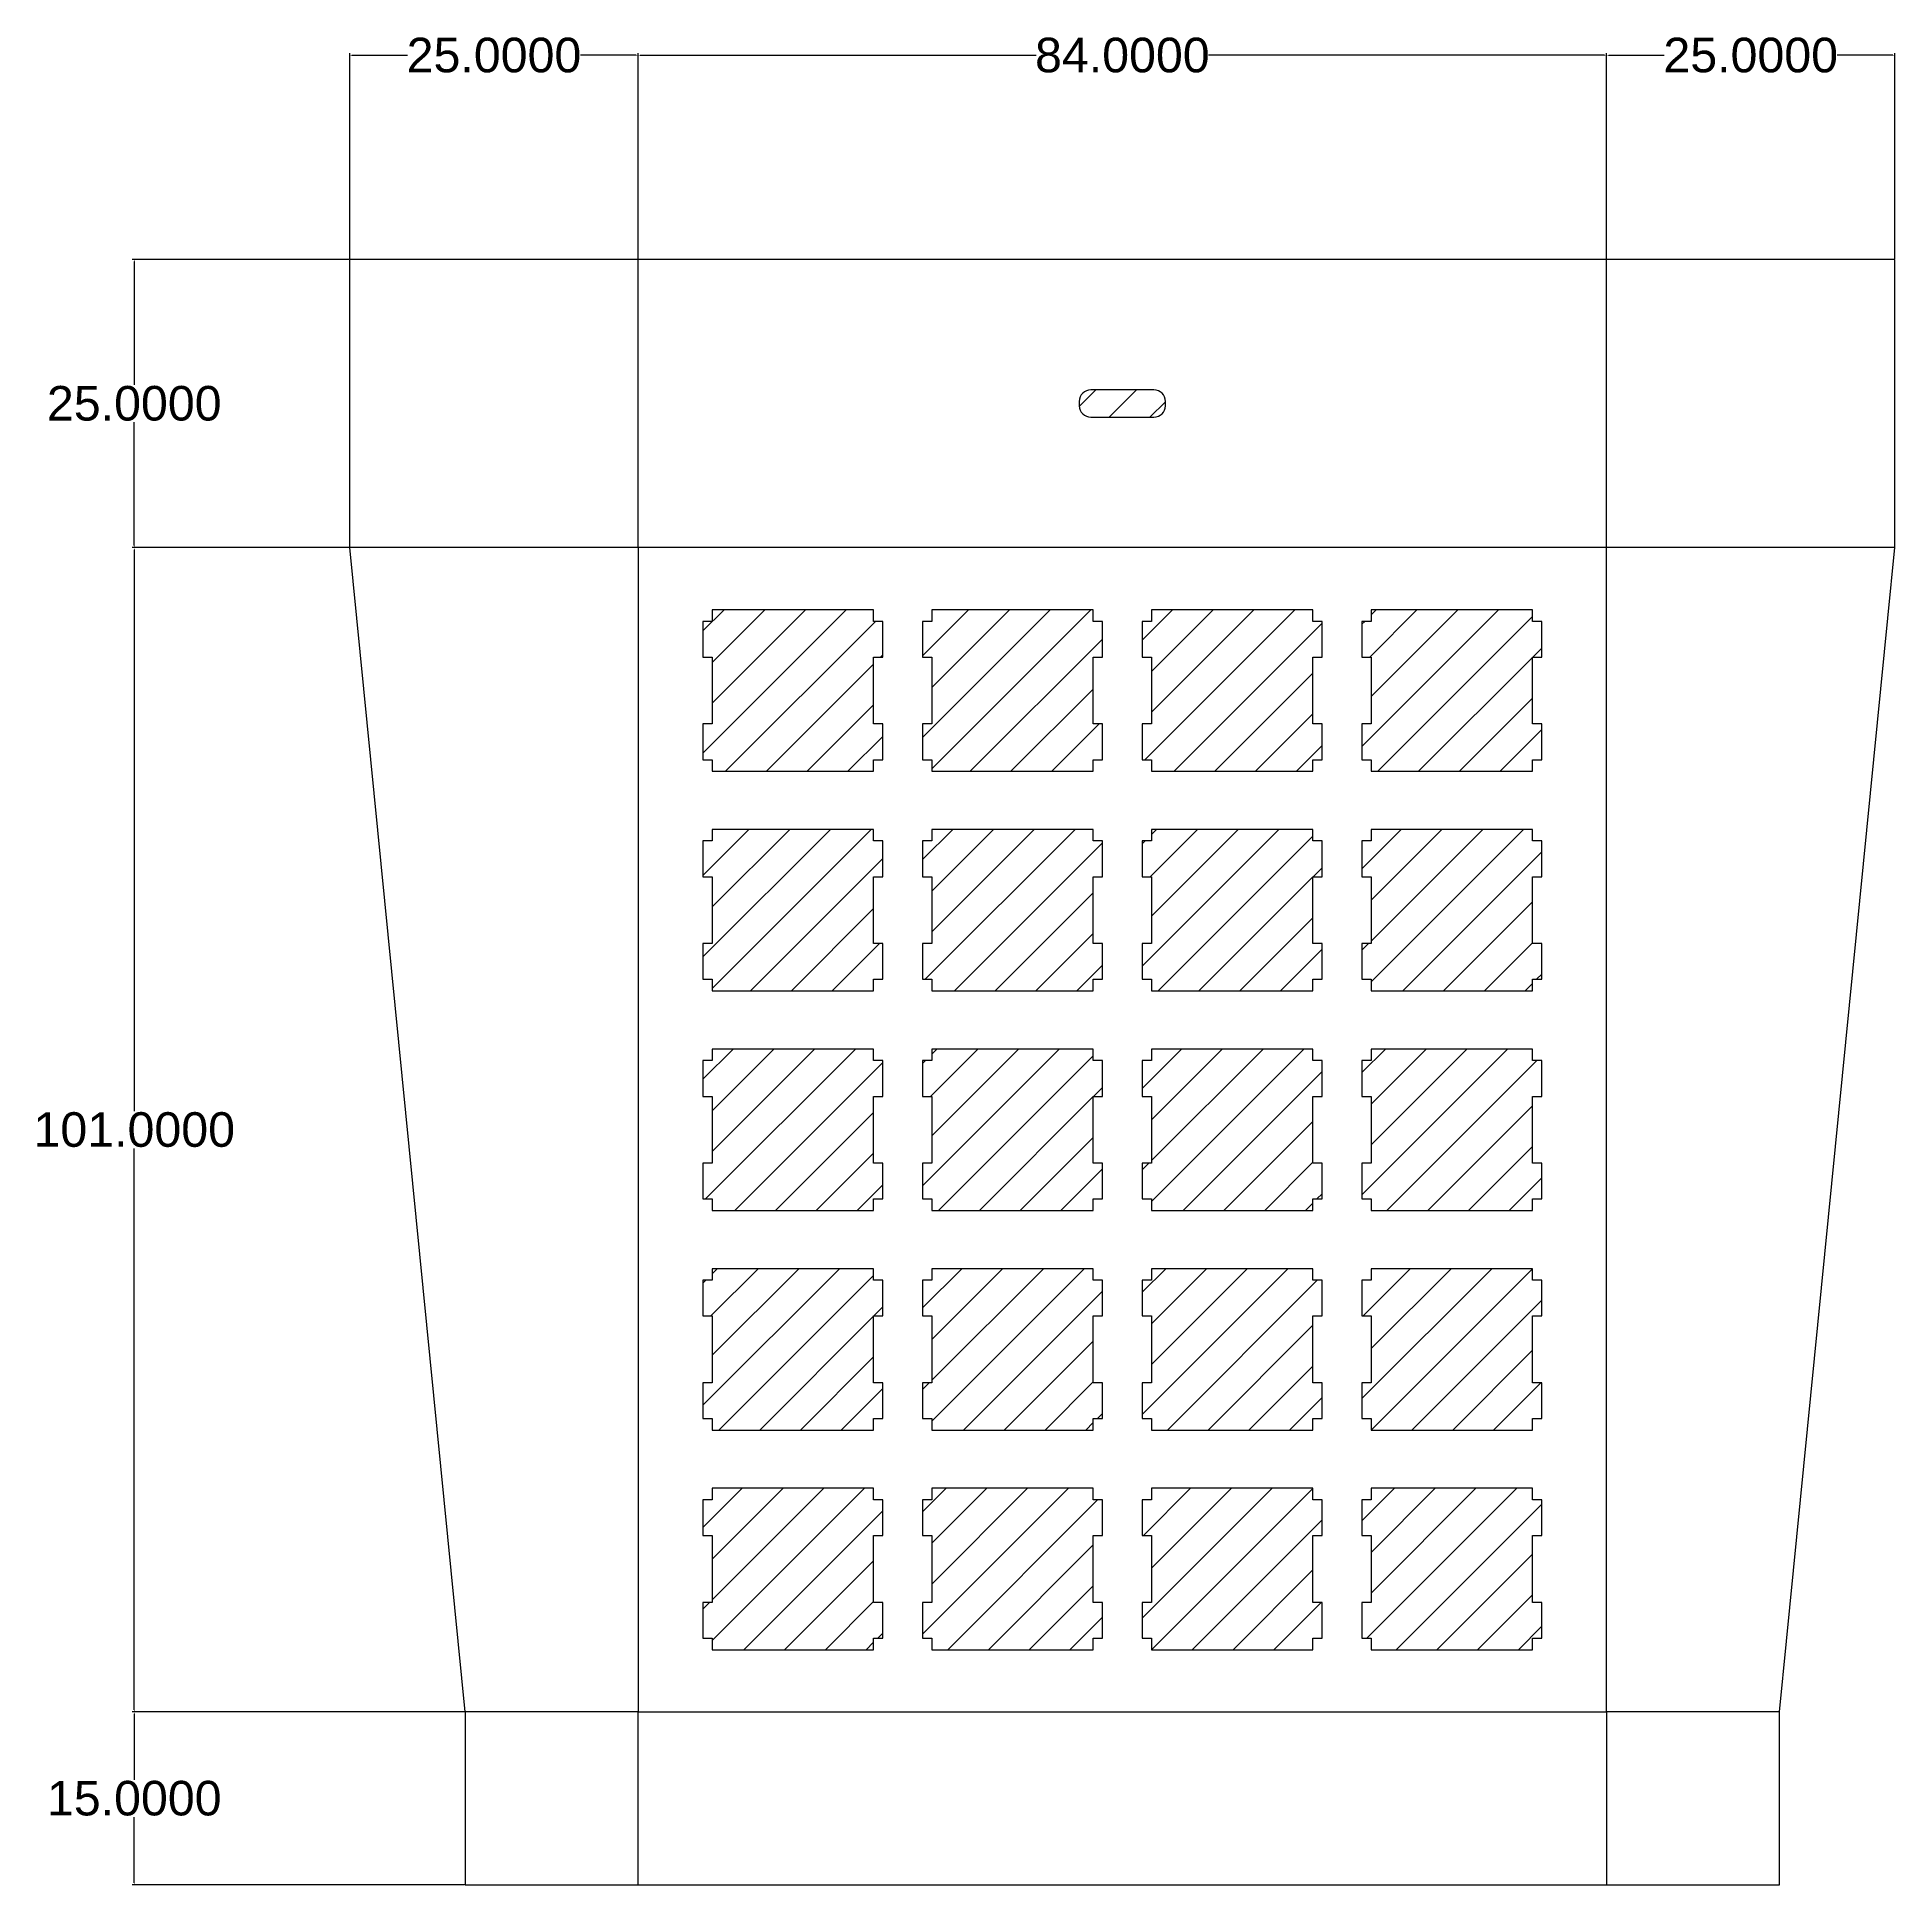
# Model space of a CAD drawing. Header units: millimetres. Extents: x 20 to 375, y 26 to 186.
# Drawn here: x 20.3 to 181.4, y 25.8 to 186.1 of the extents above; entities that cross this region are included whole.
import ezdxf

# ---------------------------------------------------------------- set-up
doc = ezdxf.new("R2010")
doc.units = ezdxf.units.MM
doc.header["$MEASUREMENT"] = 0
doc.layers.add('cuts', color=240, linetype='Continuous')
doc.layers.add('fold', color=150, linetype='Continuous')
doc.styles.get("Standard").update_dxf_attribs({"font": 'arial.ttf'})
doc.dimstyles.get("Standard").update_dxf_attribs({"dimtxt": 0.18, "dimasz": 0.18, "dimexe": 0.18, "dimexo": 0.0625, "dimgap": 0.09, "dimtad": 0, "dimtih": 1, "dimtoh": 1, "dimdec": 4, "dimzin": 0, "dimdsep": 46, "dimtxsty": 'Standard', "dimcen": 0.09, "dimadec": 0, "dimazin": 0, "dimtfac": 1, "dimtdec": 4, "dimtofl": 0, "dimtmove": 0, "dimatfit": 3, "dimfxl": 1, "dimtolj": 1, "dimtzin": 0, "dimarcsym": 0})

# ---------------------------------------------------------------- blocks, each defined once
blk = doc.blocks.new('*D51')
at = {"layer": 'Defpoints', "color": 0, "transparency": 16777216}
for p in [(156.41, 184.54), (156.41, 166.83), (181.41, 166.83)]:
    blk.add_point(p, dxfattribs=at)
at = {"layer": 'fold', "color": 0, "lineweight": -2, "transparency": 16777216}
for p, q in [((156.41, 166.89), (156.41, 184.72)), ((156.59, 184.54), (161.41, 184.54)), ((181.23, 184.54), (176.41, 184.54)), ((181.41, 166.89), (181.41, 184.72))]:
    blk.add_line(p, q, dxfattribs=at)
at = {"layer": 'fold', "color": 0, "transparency": 16777216}
for points in [[(156.59, 184.57), (156.59, 184.51), (156.41, 184.54)], [(181.23, 184.57), (181.23, 184.51), (181.41, 184.54)]]:
    blk.add_solid(points, dxfattribs=at)
at = {"layer": 'fold', "color": 0, "transparency": 16777216, "insert": (168.91, 184.54), "char_height": 0.18, "attachment_point": 5}
blk.add_mtext('\\A1;{\\H16.66667x;25.0000}', dxfattribs=at)
blk = doc.blocks.new('*D52')
at = {"layer": 'Defpoints', "color": 0, "transparency": 16777216}
for p in [(72.41, 184.54), (72.41, 166.83), (156.41, 166.83)]:
    blk.add_point(p, dxfattribs=at)
at = {"layer": 'fold', "color": 0, "lineweight": -2, "transparency": 16777216}
for p, q in [((72.41, 166.89), (72.41, 184.72)), ((72.59, 184.54), (106.93, 184.54)), ((156.23, 184.54), (121.89, 184.54)), ((156.41, 166.89), (156.41, 184.72))]:
    blk.add_line(p, q, dxfattribs=at)
at = {"layer": 'fold', "color": 0, "transparency": 16777216}
for points in [[(72.59, 184.57), (72.59, 184.51), (72.41, 184.54)], [(156.23, 184.57), (156.23, 184.51), (156.41, 184.54)]]:
    blk.add_solid(points, dxfattribs=at)
at = {"layer": 'fold', "color": 0, "transparency": 16777216, "insert": (114.41, 184.54), "char_height": 0.18, "attachment_point": 5}
blk.add_mtext('\\A1;{\\H16.66667x;84.0000}', dxfattribs=at)
blk = doc.blocks.new('*D53')
at = {"layer": 'Defpoints', "color": 0, "transparency": 16777216}
for p in [(47.41, 184.54), (47.41, 166.83), (72.41, 166.83)]:
    blk.add_point(p, dxfattribs=at)
at = {"layer": 'fold', "color": 0, "lineweight": -2, "transparency": 16777216}
for p, q in [((47.41, 166.89), (47.41, 184.72)), ((47.59, 184.54), (52.41, 184.54)), ((72.23, 184.54), (67.41, 184.54)), ((72.41, 166.89), (72.41, 184.72))]:
    blk.add_line(p, q, dxfattribs=at)
at = {"layer": 'fold', "color": 0, "transparency": 16777216}
for points in [[(47.59, 184.57), (47.59, 184.51), (47.41, 184.54)], [(72.23, 184.57), (72.23, 184.51), (72.41, 184.54)]]:
    blk.add_solid(points, dxfattribs=at)
at = {"layer": 'fold', "color": 0, "transparency": 16777216, "insert": (59.91, 184.54), "char_height": 0.18, "attachment_point": 5}
blk.add_mtext('\\A1;{\\H16.66667x;25.0000}', dxfattribs=at)
blk = doc.blocks.new('*D54')
at = {"layer": 'Defpoints', "color": 0, "transparency": 16777216}
for p in [(47.41, 166.83), (28.71, 141.83), (47.41, 141.83)]:
    blk.add_point(p, dxfattribs=at)
at = {"layer": 'fold', "color": 0, "lineweight": -2, "transparency": 16777216}
for p, q in [((47.35, 166.83), (28.53, 166.83)), ((28.71, 166.65), (28.71, 155.95)), ((28.71, 142.01), (28.71, 152.71)), ((47.35, 141.83), (28.53, 141.83))]:
    blk.add_line(p, q, dxfattribs=at)
at = {"layer": 'fold', "color": 0, "transparency": 16777216}
for points in [[(28.68, 166.65), (28.74, 166.65), (28.71, 166.83)], [(28.68, 142.01), (28.74, 142.01), (28.71, 141.83)]]:
    blk.add_solid(points, dxfattribs=at)
at = {"layer": 'fold', "color": 0, "transparency": 16777216, "insert": (28.71, 154.33), "char_height": 0.18, "attachment_point": 5}
blk.add_mtext('\\A1;{\\H16.66667x;25.0000}', dxfattribs=at)
blk = doc.blocks.new('*D55')
at = {"layer": 'Defpoints', "color": 0, "transparency": 16777216}
for p in [(47.41, 141.83), (28.71, 40.83), (57.41, 40.83)]:
    blk.add_point(p, dxfattribs=at)
at = {"layer": 'fold', "color": 0, "lineweight": -2, "transparency": 16777216}
for p, q in [((47.35, 141.83), (28.53, 141.83)), ((28.71, 141.65), (28.71, 92.95)), ((28.71, 41.01), (28.71, 89.71)), ((57.35, 40.83), (28.53, 40.83))]:
    blk.add_line(p, q, dxfattribs=at)
at = {"layer": 'fold', "color": 0, "transparency": 16777216}
for points in [[(28.68, 141.65), (28.74, 141.65), (28.71, 141.83)], [(28.68, 41.01), (28.74, 41.01), (28.71, 40.83)]]:
    blk.add_solid(points, dxfattribs=at)
at = {"layer": 'fold', "color": 0, "transparency": 16777216, "insert": (28.71, 91.33), "char_height": 0.18, "attachment_point": 5}
blk.add_mtext('\\A1;{\\H16.66667x;101.0000}', dxfattribs=at)
blk = doc.blocks.new('*D56')
at = {"layer": 'Defpoints', "color": 0, "transparency": 16777216}
for p in [(57.41, 40.83), (28.71, 25.83), (57.41, 25.83)]:
    blk.add_point(p, dxfattribs=at)
at = {"layer": 'fold', "color": 0, "lineweight": -2, "transparency": 16777216}
for p, q in [((57.35, 40.83), (28.53, 40.83)), ((28.71, 40.65), (28.71, 34.95)), ((28.71, 26.01), (28.71, 31.71)), ((57.35, 25.83), (28.53, 25.83))]:
    blk.add_line(p, q, dxfattribs=at)
at = {"layer": 'fold', "color": 0, "transparency": 16777216}
for points in [[(28.68, 40.65), (28.74, 40.65), (28.71, 40.83)], [(28.68, 26.01), (28.74, 26.01), (28.71, 25.83)]]:
    blk.add_solid(points, dxfattribs=at)
at = {"layer": 'fold', "color": 0, "transparency": 16777216, "insert": (28.71, 33.33), "char_height": 0.18, "attachment_point": 5}
blk.add_mtext('\\A1;{\\H16.66667x;15.0000}', dxfattribs=at)

msp = doc.modelspace()

# ---------------------------------------------------------------- hatches: boundary and pattern name
at = {"transparency": 33554457}
h = msp.add_hatch(dxfattribs=at)
h.set_pattern_fill('ANSI31', color=256, scale=20)
h.set_pattern_definition([(45, (26.928, 13.7669), (-1.767767, 1.767767), [])])
h.paths.add_polyline_path([(111.67811, 155.51639, 0.414213562), (110.67811, 154.51639), (110.67811, 154.14139, 0.414213562), (111.67811, 153.14139), (117.14331, 153.14139, 0.414213562), (118.14331, 154.14139), (118.14331, 154.51639, 0.414213562), (117.14331, 155.51639)])
at = {"layer": 'cuts', "transparency": 33554457}
h = msp.add_hatch(dxfattribs=at)
h.set_pattern_fill('ANSI31', color=0, scale=20)
h.paths.add_polyline_path([(92.8355, 46.22913), (92.8355, 47.22822), (93.6361, 47.22822), (93.6361, 50.32878), (92.8355, 50.32878), (92.8355, 56.13029), (93.6361, 56.13029), (93.6361, 59.22819), (92.8355, 59.22819), (92.8355, 60.22859), (78.83595, 60.22859), (78.83595, 59.22819), (78.03531, 59.22819), (78.03531, 56.13029), (78.83595, 56.13029), (78.83595, 50.32878), (78.03531, 50.32878), (78.03531, 47.22822), (78.83595, 47.22822), (78.83595, 46.22913)])
h.paths.add_polyline_path([(78.83595, 79.27849), (78.83595, 78.27819), (78.03531, 78.27819), (78.03531, 75.18029), (78.83595, 75.18029), (78.83595, 69.37879), (78.03531, 69.37879), (78.03531, 66.27819), (78.83595, 66.27819), (78.83595, 65.27909), (92.8355, 65.27909), (92.8355, 66.27819), (93.6361, 66.27819), (93.6361, 69.37879), (92.8355, 69.37879), (92.8355, 75.18029), (93.6361, 75.18029), (93.6361, 78.27819), (92.8355, 78.27819), (92.8355, 79.27849)])
h.paths.add_polyline_path([(78.83595, 98.32859), (78.83595, 97.32809), (78.03531, 97.32809), (78.03531, 94.22889), (78.83595, 94.22889), (78.83595, 88.42889), (78.03531, 88.42889), (78.03531, 85.32829), (78.83595, 85.32829), (78.83595, 84.32929), (92.8355, 84.32929), (92.8355, 85.32829), (93.6361, 85.32829), (93.6361, 88.42889), (92.8355, 88.42889), (92.8355, 94.22889), (93.6361, 94.22889), (93.6361, 97.32809), (92.8355, 97.32809), (92.8355, 98.32859)])
h.paths.add_polyline_path([(78.83595, 117.37999), (78.83595, 116.37949), (78.03531, 116.37949), (78.03531, 113.28029), (78.83595, 113.28029), (78.83595, 107.48029), (78.03531, 107.48029), (78.03531, 104.37969), (78.83595, 104.37969), (78.83595, 103.37929), (92.8355, 103.37929), (92.8355, 104.37969), (93.6361, 104.37969), (93.6361, 107.48029), (92.8355, 107.48029), (92.8355, 113.28029), (93.6361, 113.28029), (93.6361, 116.37949), (92.8355, 116.37949), (92.8355, 117.37999)])
h.paths.add_polyline_path([(92.8355, 122.42929), (92.8355, 123.42829), (93.6361, 123.42829), (93.6361, 126.52889), (92.8355, 126.52889), (92.8355, 132.32889), (93.6361, 132.32889), (93.6361, 135.42809), (92.8355, 135.42809), (92.8355, 136.42859), (78.83595, 136.42859), (78.83595, 135.42809), (78.03531, 135.42809), (78.03531, 132.32889), (78.83595, 132.32889), (78.83595, 126.52889), (78.03531, 126.52889), (78.03531, 123.42829), (78.83595, 123.42829), (78.83595, 122.42929)])
h.paths.add_polyline_path([(97.886, 136.42859), (97.886, 135.42809), (97.0853, 135.42809), (97.0853, 132.32889), (97.886, 132.32889), (97.886, 126.52889), (97.0853, 126.52889), (97.0853, 123.42829), (97.886, 123.42829), (97.886, 122.42929), (111.8853, 122.42929), (111.8853, 123.42829), (112.6861, 123.42829), (112.6861, 126.52889), (111.8853, 126.52889), (111.8853, 132.32889), (112.6861, 132.32889), (112.6861, 135.42809), (111.8853, 135.42809), (111.8853, 136.42859)])
h.paths.add_polyline_path([(97.886, 117.37999), (97.886, 116.37949), (97.0853, 116.37949), (97.0853, 113.28029), (97.886, 113.28029), (97.886, 107.48029), (97.0853, 107.48029), (97.0853, 104.37969), (97.886, 104.37969), (97.886, 103.37929), (111.8853, 103.37929), (111.8853, 104.37969), (112.6861, 104.37969), (112.6861, 107.48029), (111.8853, 107.48029), (111.8853, 113.28029), (112.6861, 113.28029), (112.6861, 116.37949), (111.8853, 116.37949), (111.8853, 117.37999)])
h.paths.add_polyline_path([(97.886, 98.32859), (97.886, 97.32809), (97.0853, 97.32809), (97.0853, 94.22889), (97.886, 94.22889), (97.886, 88.42889), (97.0853, 88.42889), (97.0853, 85.32829), (97.886, 85.32829), (97.886, 84.32929), (111.8853, 84.32929), (111.8853, 85.32829), (112.6861, 85.32829), (112.6861, 88.42889), (111.8853, 88.42889), (111.8853, 94.22889), (112.6861, 94.22889), (112.6861, 97.32809), (111.8853, 97.32809), (111.8853, 98.32859)])
h.paths.add_polyline_path([(111.8853, 65.27909), (111.8853, 66.27819), (112.6861, 66.27819), (112.6861, 69.37879), (111.8853, 69.37879), (111.8853, 75.18029), (112.6861, 75.18029), (112.6861, 78.27819), (111.8853, 78.27819), (111.8853, 79.27849), (97.886, 79.27849), (97.886, 78.27819), (97.0853, 78.27819), (97.0853, 75.18029), (97.886, 75.18029), (97.886, 69.37879), (97.0853, 69.37879), (97.0853, 66.27819), (97.886, 66.27819), (97.886, 65.27909)])
h.paths.add_polyline_path([(97.886, 60.22859), (97.886, 59.22819), (97.0853, 59.22819), (97.0853, 56.13029), (97.886, 56.13029), (97.886, 50.32878), (97.0853, 50.32878), (97.0853, 47.22822), (97.886, 47.22822), (97.886, 46.22913), (111.8853, 46.22913), (111.8853, 47.22822), (112.6861, 47.22822), (112.6861, 50.32878), (111.8853, 50.32878), (111.8853, 56.13029), (112.6861, 56.13029), (112.6861, 59.22819), (111.8853, 59.22819), (111.8853, 60.22859)])
h.paths.add_polyline_path([(116.936, 50.32878), (116.1352, 50.32878), (116.1352, 47.22822), (116.936, 47.22822), (116.936, 46.22913), (130.9353, 46.22913), (130.9353, 47.22822), (131.7361, 47.22822), (131.7361, 50.32878), (130.9353, 50.32878), (130.9353, 56.13029), (131.7361, 56.13029), (131.7361, 59.22819), (130.9353, 59.22819), (130.9353, 60.22859), (116.936, 60.22859), (116.936, 59.22819), (116.1352, 59.22819), (116.1352, 56.13029), (116.936, 56.13029)])
h.paths.add_polyline_path([(116.936, 79.27849), (116.936, 78.27819), (116.1352, 78.27819), (116.1352, 75.18029), (116.936, 75.18029), (116.936, 69.37879), (116.1352, 69.37879), (116.1352, 66.27819), (116.936, 66.27819), (116.936, 65.27909), (130.9353, 65.27909), (130.9353, 66.27819), (131.7361, 66.27819), (131.7361, 69.37879), (130.9353, 69.37879), (130.9353, 75.18029), (131.7361, 75.18029), (131.7361, 78.27819), (130.9353, 78.27819), (130.9353, 79.27849)])
h.paths.add_polyline_path([(116.936, 88.42889), (116.1352, 88.42889), (116.1352, 85.32829), (116.936, 85.32829), (116.936, 84.32929), (130.9353, 84.32929), (130.9353, 85.32829), (131.7361, 85.32829), (131.7361, 88.42889), (130.9353, 88.42889), (130.9353, 94.22889), (131.7361, 94.22889), (131.7361, 97.32809), (130.9353, 97.32809), (130.9353, 98.32859), (116.936, 98.32859), (116.936, 97.32809), (116.1352, 97.32809), (116.1352, 94.22889), (116.936, 94.22889)])
h.paths.add_polyline_path([(116.936, 117.37999), (116.936, 116.37949), (116.1352, 116.37949), (116.1352, 113.28029), (116.936, 113.28029), (116.936, 107.48029), (116.1352, 107.48029), (116.1352, 104.37969), (116.936, 104.37969), (116.936, 103.37929), (130.9353, 103.37929), (130.9353, 104.37969), (131.7361, 104.37969), (131.7361, 107.48029), (130.9353, 107.48029), (130.9353, 113.28029), (131.7361, 113.28029), (131.7361, 116.37949), (130.9353, 116.37949), (130.9353, 117.37999)])
h.paths.add_polyline_path([(116.936, 126.52889), (116.1352, 126.52889), (116.1352, 123.42829), (116.936, 123.42829), (116.936, 122.42929), (130.9353, 122.42929), (130.9353, 123.42829), (131.7361, 123.42829), (131.7361, 126.52889), (130.9353, 126.52889), (130.9353, 132.32889), (131.7361, 132.32889), (131.7361, 135.42809), (130.9353, 135.42809), (130.9353, 136.42859), (116.936, 136.42859), (116.936, 135.42809), (116.1352, 135.42809), (116.1352, 132.32889), (116.936, 132.32889)])
h.paths.add_polyline_path([(149.9853, 122.42929), (149.9853, 123.42829), (150.7861, 123.42829), (150.7861, 126.52889), (149.9853, 126.52889), (149.9853, 132.32889), (150.7861, 132.32889), (150.7861, 135.42809), (149.9853, 135.42809), (149.9853, 136.42859), (135.986, 136.42859), (135.986, 135.42809), (135.1852, 135.42809), (135.1852, 132.32889), (135.986, 132.32889), (135.986, 126.52889), (135.1852, 126.52889), (135.1852, 123.42829), (135.986, 123.42829), (135.986, 122.42929)])
h.paths.add_polyline_path([(149.9853, 113.28029), (150.7861, 113.28029), (150.7861, 116.37949), (149.9853, 116.37949), (149.9853, 117.37999), (135.986, 117.37999), (135.986, 116.37949), (135.1852, 116.37949), (135.1852, 113.28029), (135.986, 113.28029), (135.986, 107.48029), (135.1852, 107.48029), (135.1852, 104.37969), (135.986, 104.37969), (135.986, 103.37929), (149.9853, 103.37929), (149.9853, 104.37969), (150.7861, 104.37969), (150.7861, 107.48029), (149.9853, 107.48029)])
h.paths.add_polyline_path([(149.9853, 94.22889), (150.7861, 94.22889), (150.7861, 97.32809), (149.9853, 97.32809), (149.9853, 98.32859), (135.986, 98.32859), (135.986, 97.32809), (135.1852, 97.32809), (135.1852, 94.22889), (135.986, 94.22889), (135.986, 88.42889), (135.1852, 88.42889), (135.1852, 85.32829), (135.986, 85.32829), (135.986, 84.32929), (149.9853, 84.32929), (149.9853, 85.32829), (150.7861, 85.32829), (150.7861, 88.42889), (149.9853, 88.42889)])
h.paths.add_polyline_path([(149.9853, 65.27909), (149.9853, 66.27819), (150.7861, 66.27819), (150.7861, 69.37879), (149.9853, 69.37879), (149.9853, 75.18029), (150.7861, 75.18029), (150.7861, 78.27819), (149.9853, 78.27819), (149.9853, 79.27849), (135.986, 79.27849), (135.986, 78.27819), (135.1852, 78.27819), (135.1852, 75.18029), (135.986, 75.18029), (135.986, 69.37879), (135.1852, 69.37879), (135.1852, 66.27819), (135.986, 66.27819), (135.986, 65.27909)])
h.paths.add_polyline_path([(149.9853, 56.13029), (150.7861, 56.13029), (150.7861, 59.22819), (149.9853, 59.22819), (149.9853, 60.22859), (135.986, 60.22859), (135.986, 59.22819), (135.1852, 59.22819), (135.1852, 56.13029), (135.986, 56.13029), (135.986, 50.32878), (135.1852, 50.32878), (135.1852, 47.22822), (135.986, 47.22822), (135.986, 46.22913), (149.9853, 46.22913), (149.9853, 47.22822), (150.7861, 47.22822), (150.7861, 50.32878), (149.9853, 50.32878)])

# ---------------------------------------------------------------- linework, layer by layer
for p, q in [((47.41071, 141.82889), (47.41071, 166.82889)), ((72.41071, 166.82889), (47.41071, 166.82889)), ((72.41071, 141.82889), (72.41071, 166.82889)), ((156.41071, 166.82889), (72.41071, 166.82889)), ((156.41071, 141.82889), (156.41071, 166.82889)), ((181.41071, 166.82889), (156.41071, 166.82889)), ((181.41071, 141.82889), (181.41071, 166.82889)), ((72.41071, 141.82889), (47.41071, 141.82889)), ((57.41071, 40.82889), (47.41071, 141.82889)), ((181.41071, 141.82889), (156.41071, 141.82889)), ((171.41071, 40.82889), (181.41071, 141.82889))]:
    msp.add_line(p, q)
at = {"linetype": 'Continuous'}
for p, q in [((72.41071, 40.82889), (57.41071, 40.82889)), ((57.41071, 40.82889), (57.41071, 25.82889)), ((171.41071, 40.82889), (156.41071, 40.82889)), ((171.41071, 25.82889), (171.41071, 40.82889)), ((57.41071, 25.82889), (72.41071, 25.82889)), ((72.41071, 25.82889), (156.41071, 25.82889)), ((156.41071, 25.82889), (171.41071, 25.82889))]:
    msp.add_line(p, q, dxfattribs=at)
msp.add_lwpolyline([(72.41071, 40.82889), (156.41071, 40.82889), (156.41071, 141.82889), (72.41071, 141.82889)], close=True, dxfattribs=at)
at = {"layer": 'cuts', "linetype": 'Continuous'}
for p, q in [((72.41071, 25.82889), (72.41071, 40.82889)), ((156.41071, 40.82889), (156.41071, 25.82889))]:
    msp.add_line(p, q, dxfattribs=at)
msp.add_lwpolyline([(111.67811, 155.51639, 0.414213562), (110.67811, 154.51639), (110.67811, 154.14139, 0.414213562), (111.67811, 153.14139), (117.14331, 153.14139, 0.414213562), (118.14331, 154.14139), (118.14331, 154.51639, 0.414213562), (117.14331, 155.51639)], format="xyb", close=True, dxfattribs=at)
at = {"layer": 'cuts'}
for points in [[(78.83595, 135.42809), (78.03531, 135.42809), (78.03531, 132.32889), (78.83595, 132.32889), (78.83595, 126.52889), (78.03531, 126.52889), (78.03531, 123.42829), (78.83595, 123.42829), (78.83595, 122.42929), (92.8355, 122.42929), (92.8355, 123.42829), (93.6361, 123.42829), (93.6361, 126.52889), (92.8355, 126.52889), (92.8355, 132.32889), (93.6361, 132.32889), (93.6361, 135.42809), (92.8355, 135.42809), (92.8355, 136.42859), (78.83595, 136.42859)], [(97.886, 135.42809), (97.0853, 135.42809), (97.0853, 132.32889), (97.886, 132.32889), (97.886, 126.52889), (97.0853, 126.52889), (97.0853, 123.42829), (97.886, 123.42829), (97.886, 122.42929), (111.8853, 122.42929), (111.8853, 123.42829), (112.6861, 123.42829), (112.6861, 126.52889), (111.8853, 126.52889), (111.8853, 132.32889), (112.6861, 132.32889), (112.6861, 135.42809), (111.8853, 135.42809), (111.8853, 136.42859), (97.886, 136.42859)], [(116.936, 135.42809), (116.1352, 135.42809), (116.1352, 132.32889), (116.936, 132.32889), (116.936, 126.52889), (116.1352, 126.52889), (116.1352, 123.42829), (116.936, 123.42829), (116.936, 122.42929), (130.9353, 122.42929), (130.9353, 123.42829), (131.7361, 123.42829), (131.7361, 126.52889), (130.9353, 126.52889), (130.9353, 132.32889), (131.7361, 132.32889), (131.7361, 135.42809), (130.9353, 135.42809), (130.9353, 136.42859), (116.936, 136.42859)], [(135.986, 135.42809), (135.1852, 135.42809), (135.1852, 132.32889), (135.986, 132.32889), (135.986, 126.52889), (135.1852, 126.52889), (135.1852, 123.42829), (135.986, 123.42829), (135.986, 122.42929), (149.9853, 122.42929), (149.9853, 123.42829), (150.7861, 123.42829), (150.7861, 126.52889), (149.9853, 126.52889), (149.9853, 132.32889), (150.7861, 132.32889), (150.7861, 135.42809), (149.9853, 135.42809), (149.9853, 136.42859), (135.986, 136.42859)], [(78.83595, 116.37949), (78.03531, 116.37949), (78.03531, 113.28029), (78.83595, 113.28029), (78.83595, 107.48029), (78.03531, 107.48029), (78.03531, 104.37969), (78.83595, 104.37969), (78.83595, 103.37929), (92.8355, 103.37929), (92.8355, 104.37969), (93.6361, 104.37969), (93.6361, 107.48029), (92.8355, 107.48029), (92.8355, 113.28029), (93.6361, 113.28029), (93.6361, 116.37949), (92.8355, 116.37949), (92.8355, 117.37999), (78.83595, 117.37999)], [(97.886, 116.37949), (97.0853, 116.37949), (97.0853, 113.28029), (97.886, 113.28029), (97.886, 107.48029), (97.0853, 107.48029), (97.0853, 104.37969), (97.886, 104.37969), (97.886, 103.37929), (111.8853, 103.37929), (111.8853, 104.37969), (112.6861, 104.37969), (112.6861, 107.48029), (111.8853, 107.48029), (111.8853, 113.28029), (112.6861, 113.28029), (112.6861, 116.37949), (111.8853, 116.37949), (111.8853, 117.37999), (97.886, 117.37999)], [(116.936, 116.37949), (116.1352, 116.37949), (116.1352, 113.28029), (116.936, 113.28029), (116.936, 107.48029), (116.1352, 107.48029), (116.1352, 104.37969), (116.936, 104.37969), (116.936, 103.37929), (130.9353, 103.37929), (130.9353, 104.37969), (131.7361, 104.37969), (131.7361, 107.48029), (130.9353, 107.48029), (130.9353, 113.28029), (131.7361, 113.28029), (131.7361, 116.37949), (130.9353, 116.37949), (130.9353, 117.37999), (116.936, 117.37999)], [(135.986, 116.37949), (135.1852, 116.37949), (135.1852, 113.28029), (135.986, 113.28029), (135.986, 107.48029), (135.1852, 107.48029), (135.1852, 104.37969), (135.986, 104.37969), (135.986, 103.37929), (149.9853, 103.37929), (149.9853, 104.37969), (150.7861, 104.37969), (150.7861, 107.48029), (149.9853, 107.48029), (149.9853, 113.28029), (150.7861, 113.28029), (150.7861, 116.37949), (149.9853, 116.37949), (149.9853, 117.37999), (135.986, 117.37999)], [(78.83595, 97.32809), (78.03531, 97.32809), (78.03531, 94.22889), (78.83595, 94.22889), (78.83595, 88.42889), (78.03531, 88.42889), (78.03531, 85.32829), (78.83595, 85.32829), (78.83595, 84.32929), (92.8355, 84.32929), (92.8355, 85.32829), (93.6361, 85.32829), (93.6361, 88.42889), (92.8355, 88.42889), (92.8355, 94.22889), (93.6361, 94.22889), (93.6361, 97.32809), (92.8355, 97.32809), (92.8355, 98.32859), (78.83595, 98.32859)], [(97.886, 97.32809), (97.0853, 97.32809), (97.0853, 94.22889), (97.886, 94.22889), (97.886, 88.42889), (97.0853, 88.42889), (97.0853, 85.32829), (97.886, 85.32829), (97.886, 84.32929), (111.8853, 84.32929), (111.8853, 85.32829), (112.6861, 85.32829), (112.6861, 88.42889), (111.8853, 88.42889), (111.8853, 94.22889), (112.6861, 94.22889), (112.6861, 97.32809), (111.8853, 97.32809), (111.8853, 98.32859), (97.886, 98.32859)], [(116.936, 97.32809), (116.1352, 97.32809), (116.1352, 94.22889), (116.936, 94.22889), (116.936, 88.42889), (116.1352, 88.42889), (116.1352, 85.32829), (116.936, 85.32829), (116.936, 84.32929), (130.9353, 84.32929), (130.9353, 85.32829), (131.7361, 85.32829), (131.7361, 88.42889), (130.9353, 88.42889), (130.9353, 94.22889), (131.7361, 94.22889), (131.7361, 97.32809), (130.9353, 97.32809), (130.9353, 98.32859), (116.936, 98.32859)], [(135.986, 97.32809), (135.1852, 97.32809), (135.1852, 94.22889), (135.986, 94.22889), (135.986, 88.42889), (135.1852, 88.42889), (135.1852, 85.32829), (135.986, 85.32829), (135.986, 84.32929), (149.9853, 84.32929), (149.9853, 85.32829), (150.7861, 85.32829), (150.7861, 88.42889), (149.9853, 88.42889), (149.9853, 94.22889), (150.7861, 94.22889), (150.7861, 97.32809), (149.9853, 97.32809), (149.9853, 98.32859), (135.986, 98.32859)], [(78.83595, 78.27819), (78.03531, 78.27819), (78.03531, 75.18029), (78.83595, 75.18029), (78.83595, 69.37879), (78.03531, 69.37879), (78.03531, 66.27819), (78.83595, 66.27819), (78.83595, 65.27909), (92.8355, 65.27909), (92.8355, 66.27819), (93.6361, 66.27819), (93.6361, 69.37879), (92.8355, 69.37879), (92.8355, 75.18029), (93.6361, 75.18029), (93.6361, 78.27819), (92.8355, 78.27819), (92.8355, 79.27849), (78.83595, 79.27849)], [(97.886, 78.27819), (97.0853, 78.27819), (97.0853, 75.18029), (97.886, 75.18029), (97.886, 69.37879), (97.0853, 69.37879), (97.0853, 66.27819), (97.886, 66.27819), (97.886, 65.27909), (111.8853, 65.27909), (111.8853, 66.27819), (112.6861, 66.27819), (112.6861, 69.37879), (111.8853, 69.37879), (111.8853, 75.18029), (112.6861, 75.18029), (112.6861, 78.27819), (111.8853, 78.27819), (111.8853, 79.27849), (97.886, 79.27849)], [(116.936, 78.27819), (116.1352, 78.27819), (116.1352, 75.18029), (116.936, 75.18029), (116.936, 69.37879), (116.1352, 69.37879), (116.1352, 66.27819), (116.936, 66.27819), (116.936, 65.27909), (130.9353, 65.27909), (130.9353, 66.27819), (131.7361, 66.27819), (131.7361, 69.37879), (130.9353, 69.37879), (130.9353, 75.18029), (131.7361, 75.18029), (131.7361, 78.27819), (130.9353, 78.27819), (130.9353, 79.27849), (116.936, 79.27849)], [(135.986, 78.27819), (135.1852, 78.27819), (135.1852, 75.18029), (135.986, 75.18029), (135.986, 69.37879), (135.1852, 69.37879), (135.1852, 66.27819), (135.986, 66.27819), (135.986, 65.27909), (149.9853, 65.27909), (149.9853, 66.27819), (150.7861, 66.27819), (150.7861, 69.37879), (149.9853, 69.37879), (149.9853, 75.18029), (150.7861, 75.18029), (150.7861, 78.27819), (149.9853, 78.27819), (149.9853, 79.27849), (135.986, 79.27849)], [(78.83595, 59.22819), (78.03531, 59.22819), (78.03531, 56.13029), (78.83595, 56.13029), (78.83595, 50.32878), (78.03531, 50.32878), (78.03531, 47.22822), (78.83595, 47.22822), (78.83595, 46.22913), (92.8355, 46.22913), (92.8355, 47.22822), (93.6361, 47.22822), (93.6361, 50.32878), (92.8355, 50.32878), (92.8355, 56.13029), (93.6361, 56.13029), (93.6361, 59.22819), (92.8355, 59.22819), (92.8355, 60.22859), (78.83595, 60.22859)], [(97.886, 59.22819), (97.0853, 59.22819), (97.0853, 56.13029), (97.886, 56.13029), (97.886, 50.32878), (97.0853, 50.32878), (97.0853, 47.22822), (97.886, 47.22822), (97.886, 46.22913), (111.8853, 46.22913), (111.8853, 47.22822), (112.6861, 47.22822), (112.6861, 50.32878), (111.8853, 50.32878), (111.8853, 56.13029), (112.6861, 56.13029), (112.6861, 59.22819), (111.8853, 59.22819), (111.8853, 60.22859), (97.886, 60.22859)], [(116.936, 59.22819), (116.1352, 59.22819), (116.1352, 56.13029), (116.936, 56.13029), (116.936, 50.32878), (116.1352, 50.32878), (116.1352, 47.22822), (116.936, 47.22822), (116.936, 46.22913), (130.9353, 46.22913), (130.9353, 47.22822), (131.7361, 47.22822), (131.7361, 50.32878), (130.9353, 50.32878), (130.9353, 56.13029), (131.7361, 56.13029), (131.7361, 59.22819), (130.9353, 59.22819), (130.9353, 60.22859), (116.936, 60.22859)], [(135.986, 59.22819), (135.1852, 59.22819), (135.1852, 56.13029), (135.986, 56.13029), (135.986, 50.32878), (135.1852, 50.32878), (135.1852, 47.22822), (135.986, 47.22822), (135.986, 46.22913), (149.9853, 46.22913), (149.9853, 47.22822), (150.7861, 47.22822), (150.7861, 50.32878), (149.9853, 50.32878), (149.9853, 56.13029), (150.7861, 56.13029), (150.7861, 59.22819), (149.9853, 59.22819), (149.9853, 60.22859), (135.986, 60.22859)]]:
    msp.add_lwpolyline(points, close=True, dxfattribs=at)

# ---------------------------------------------------------------- dimensions: what is measured, and where the dimension line sits
at = {"layer": 'fold'}
for base, p1, p2, picture, middle in [((47.41071, 184.54479), (72.41071, 166.82889), (47.41071, 166.82889), '*D53', (59.91071, 184.54479)), ((72.41071, 184.54479), (156.41071, 166.82889), (72.41071, 166.82889), '*D52', (114.41071, 184.54479))]:
    dim = msp.add_linear_dim(base=base, p1=p1, p2=p2, text='{\\H16.66667x;<>}', dimstyle='Standard', override={"dimtmove": 1}, dxfattribs=at)
    dim.commit()
    dim.dimension.update_dxf_attribs({"geometry": picture, "text_midpoint": middle})
dim = msp.add_linear_dim(base=(156.41071, 184.54479), p1=(181.41071, 166.82889), p2=(156.41071, 166.82889), text='{\\H16.66667x;<>}', dimstyle='Standard', dxfattribs=at)
dim.commit()
dim.dimension.update_dxf_attribs({"geometry": '*D51', "text_midpoint": (168.91071, 184.54479)})
dim = msp.add_linear_dim(base=(28.70698, 141.82889), p1=(47.41071, 166.82889), p2=(47.41071, 141.82889), angle=90, text='{\\H16.66667x;<>}', dimstyle='Standard', dxfattribs=at)
dim.commit()
dim.dimension.update_dxf_attribs({"geometry": '*D54', "text_midpoint": (28.70698, 154.32889)})
for base, p1, p2, picture, middle in [((28.70698, 40.82889), (47.41071, 141.82889), (57.41071, 40.82889), '*D55', (28.70698, 91.32889)), ((28.70698, 25.82889), (57.41071, 40.82889), (57.41071, 25.82889), '*D56', (28.70698, 33.32889))]:
    dim = msp.add_linear_dim(base=base, p1=p1, p2=p2, angle=90, text='{\\H16.66667x;<>}', dimstyle='Standard', override={"dimtmove": 1}, dxfattribs=at)
    dim.commit()
    dim.dimension.update_dxf_attribs({"geometry": picture, "text_midpoint": middle})

doc.saveas('drawing.dxf')
